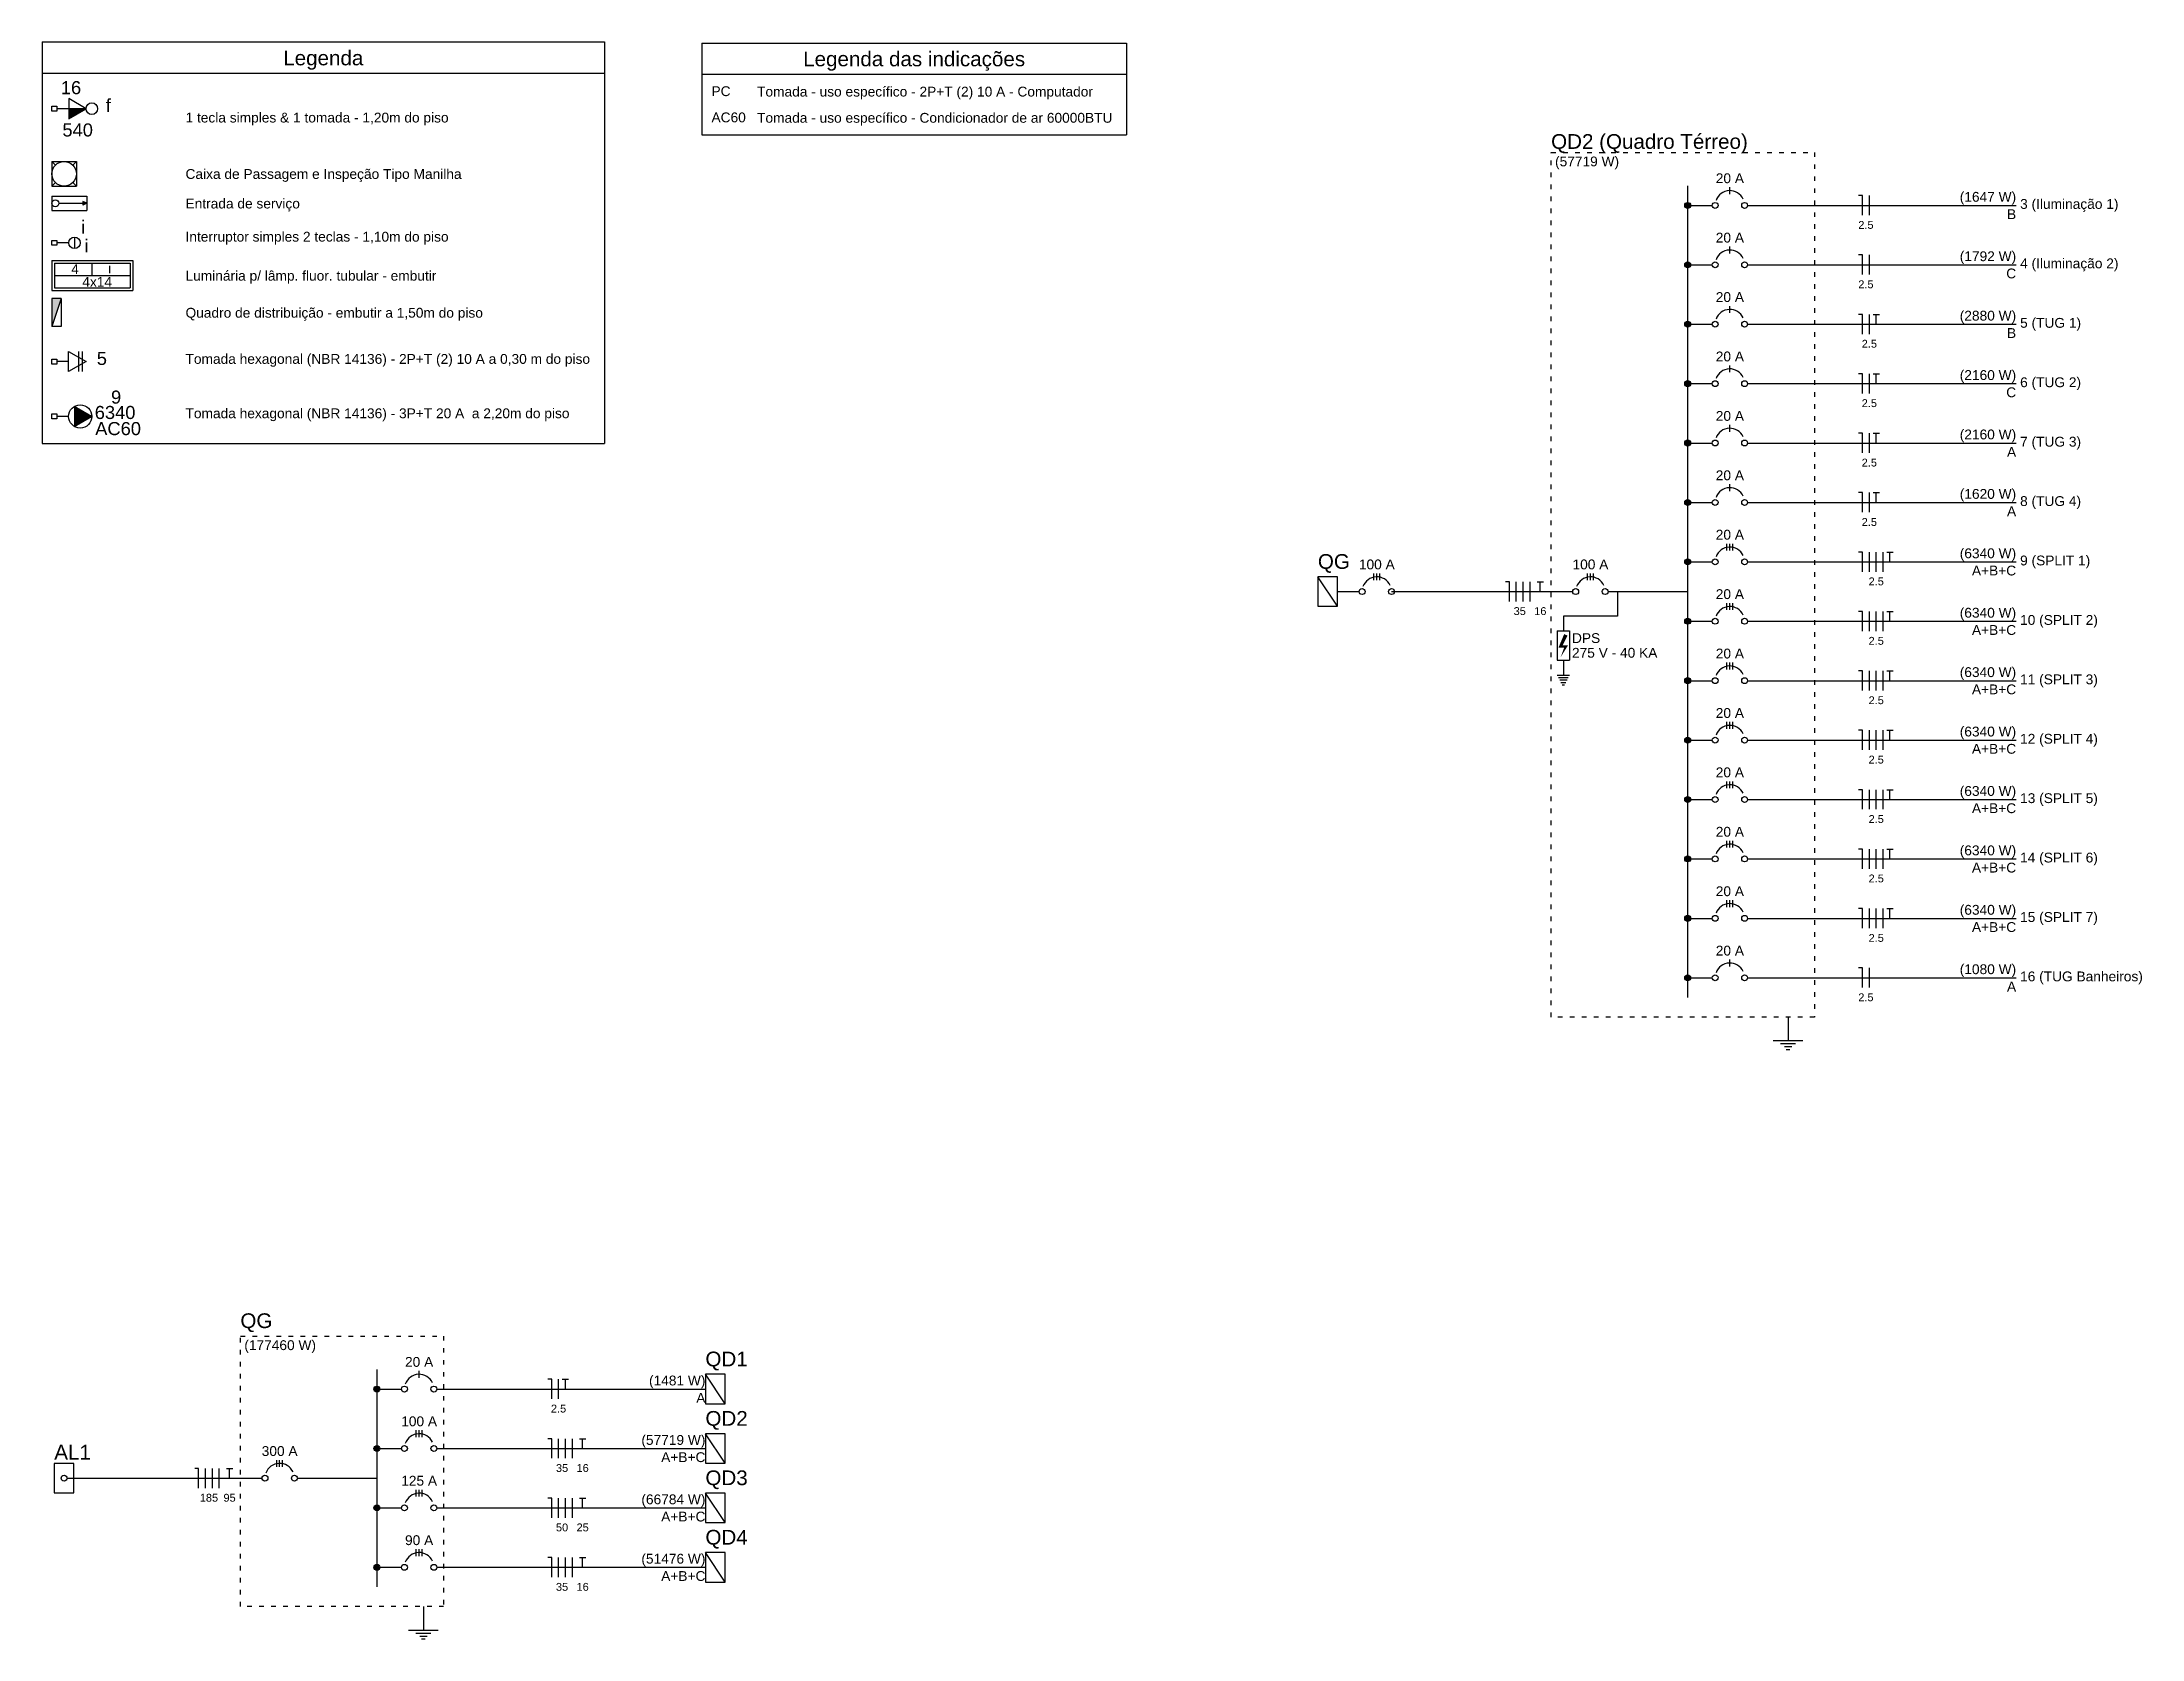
# Model space of a CAD drawing. Extents: x -47 to 87, y -70 to 0.
# Drawn here: x 10.19 to 55.48, y -54.42 to -19.98 of the extents above; entities that cross this region are included whole.
import ezdxf

# ---------------------------------------------------------------- set-up
doc = ezdxf.new("R2010")
doc.units = 0
doc.header["$MEASUREMENT"] = 0
doc.linetypes.add('DOT2', pattern=[3.175, 0, -3.175])
for name, color, linetype in [('DI-BARRAMENTO', 6, 'CONTINUOUS'), ('DI-DISJUNTOR', 1, 'CONTINUOUS'), ('DI-FIOS', 3, 'CONTINUOUS'), ('DI-LINHAS_DO_DIAGRAMA', 9, 'CONTINUOUS'), ('DI-LINHAS_DO_QUADRO', 1, 'CONTINUOUS'), ('DI-PONTILHADO', 7, 'CONTINUOUS'), ('DI-TEXTOS_DO_DIAGRAMA', 7, 'CONTINUOUS'), ('DI-TEXTOS_DO_QUADRO', 7, 'CONTINUOUS'), ('DI-TÍTULO_DO_DIAGRAMA', 3, 'CONTINUOUS'), ('DI-TÍTULO_DO_QUADRO', 1, 'CONTINUOUS'), ('EL-PONTOS', 9, 'CONTINUOUS'), ('P-SIMBOL', 3, 'CONTINUOUS')]:
    doc.layers.add(name, color=color, linetype=linetype)
doc.styles.add('ARIAL', font='')
doc.styles.get('ARIAL').set_extended_font_data('Arial')

msp = doc.modelspace()

# ---------------------------------------------------------------- texts
at = {"layer": 'DI-LINHAS_DO_DIAGRAMA', "char_height": 0.2118, "attachment_point": 7, "style": 'ARIAL'}
for s, insert, width in [('275 V - 40 KA', (43.184, -33.263), 3.30408), ('DPS', (43.184, -32.946), 0.76248)]:
    msp.add_mtext(s, dxfattribs=dict(at, insert=insert, width=width))
at = {"layer": 'DI-TEXTOS_DO_DIAGRAMA', "style": 'ARIAL'}
for s, insert, char_height, width, attachment_point in [('(57719 W)', (42.819, -22.727), 0.2118, 2.28744, 7), ('20 A', (46.589, -23.028), 0.2118, 1.01664, 8), ('(1647 W)', (52.763, -23.49), 0.2118, 2.03328, 9), ('3 (Iluminação 1)', (52.848, -23.645), 0.2118, 4.06656, 7), ('2.5', (49.523, -24.013), 0.1694, 0.60998, 8), ('B', (52.763, -23.801), 0.212, 0.25416, 9), ('20 A', (46.589, -24.309), 0.2118, 1.01664, 8), ('(1792 W)', (52.763, -24.771), 0.2118, 2.03328, 9), ('C', (52.763, -25.082), 0.212, 0.25416, 9), ('4 (Iluminação 2)', (52.848, -24.927), 0.2118, 4.06656, 7), ('2.5', (49.523, -25.294), 0.1694, 0.60998, 8), ('20 A', (46.589, -25.591), 0.2118, 1.01664, 8), ('(2880 W)', (52.763, -26.053), 0.2118, 2.03328, 9), ('B', (52.763, -26.364), 0.212, 0.25416, 9), ('5 (TUG 1)', (52.848, -26.208), 0.2118, 2.28744, 7), ('20 A', (46.589, -26.872), 0.2118, 1.01664, 8), ('2.5', (49.597, -26.576), 0.1694, 0.60998, 8), ('(2160 W)', (52.763, -27.334), 0.2118, 2.03328, 9), ('C', (52.763, -27.645), 0.212, 0.25416, 9), ('6 (TUG 2)', (52.848, -27.489), 0.2118, 2.28744, 7), ('20 A', (46.589, -28.154), 0.2118, 1.01664, 8), ('2.5', (49.597, -27.857), 0.1694, 0.60998, 8), ('(2160 W)', (52.763, -28.615), 0.2118, 2.03328, 9), ('7 (TUG 3)', (52.848, -28.771), 0.2118, 2.28744, 7), ('2.5', (49.597, -29.139), 0.1694, 0.60998, 8), ('A', (52.763, -28.927), 0.212, 0.25416, 9), ('20 A', (46.589, -29.435), 0.2118, 1.01664, 8), ('(1620 W)', (52.763, -29.897), 0.2118, 2.03328, 9), ('8 (TUG 4)', (52.848, -30.052), 0.2118, 2.28744, 7), ('2.5', (49.597, -30.42), 0.1694, 0.60998, 8), ('A', (52.763, -30.208), 0.212, 0.25416, 9), ('20 A', (46.589, -30.716), 0.2118, 1.01664, 8), ('100 A', (38.975, -31.357), 0.2118, 1.2708, 8), ('100 A', (43.582, -31.357), 0.2118, 1.2708, 8), ('(6340 W)', (52.763, -31.178), 0.2118, 2.03328, 9), ('9 (SPLIT 1)', (52.848, -31.333), 0.2118, 2.79576, 7), ('2.5', (49.745, -31.701), 0.1694, 0.60998, 8), ('A+B+C', (52.763, -31.489), 0.2118, 1.2708, 9), ('20 A', (46.589, -31.998), 0.2118, 1.01664, 8), ('35', (42.057, -32.342), 0.1694, 0.40666, 8), ('16', (42.501, -32.342), 0.1694, 0.40666, 8), ('(6340 W)', (52.763, -32.46), 0.2118, 2.03328, 9), ('A+B+C', (52.763, -32.771), 0.2118, 1.2708, 9), ('10 (SPLIT 2)', (52.848, -32.615), 0.2118, 3.04992, 7), ('2.5', (49.745, -32.983), 0.1694, 0.60998, 8), ('20 A', (46.589, -33.279), 0.2118, 1.01664, 8), ('(6340 W)', (52.763, -33.741), 0.2118, 2.03328, 9), ('A+B+C', (52.763, -34.052), 0.2118, 1.2708, 9), ('11 (SPLIT 3)', (52.848, -33.896), 0.2118, 3.04992, 7), ('20 A', (46.589, -34.561), 0.2118, 1.01664, 8), ('2.5', (49.745, -34.264), 0.1694, 0.60998, 8), ('(6340 W)', (52.763, -35.022), 0.2118, 2.03328, 9), ('A+B+C', (52.763, -35.334), 0.2118, 1.2708, 9), ('12 (SPLIT 4)', (52.848, -35.178), 0.2118, 3.04992, 7), ('20 A', (46.589, -35.842), 0.2118, 1.01664, 8), ('2.5', (49.745, -35.545), 0.1694, 0.60998, 8), ('(6340 W)', (52.763, -36.304), 0.2118, 2.03328, 9), ('13 (SPLIT 5)', (52.848, -36.459), 0.2118, 3.04992, 7), ('2.5', (49.745, -36.827), 0.1694, 0.60998, 8), ('A+B+C', (52.763, -36.615), 0.2118, 1.2708, 9), ('20 A', (46.589, -37.123), 0.2118, 1.01664, 8), ('(6340 W)', (52.763, -37.585), 0.2118, 2.03328, 9), ('14 (SPLIT 6)', (52.848, -37.74), 0.2118, 3.04992, 7), ('2.5', (49.745, -38.108), 0.1694, 0.60998, 8), ('A+B+C', (52.763, -37.896), 0.2118, 1.2708, 9), ('20 A', (46.589, -38.405), 0.2118, 1.01664, 8), ('(6340 W)', (52.763, -38.867), 0.2118, 2.03328, 9), ('15 (SPLIT 7)', (52.848, -39.022), 0.2118, 3.04992, 7), ('2.5', (49.745, -39.39), 0.1694, 0.60998, 8), ('A+B+C', (52.763, -39.178), 0.2118, 1.2708, 9), ('20 A', (46.589, -39.686), 0.2118, 1.01664, 8), ('(1080 W)', (52.763, -40.148), 0.2118, 2.03328, 9), ('A', (52.763, -40.459), 0.212, 0.25416, 9), ('16 (TUG Banheiros)', (52.848, -40.303), 0.2118, 4.57488, 7), ('2.5', (49.523, -40.671), 0.1694, 0.60998, 8), ('(177460 W)', (14.552, -48.256), 0.2118, 2.5416, 7), ('20 A', (18.322, -48.556), 0.2118, 1.01664, 8), ('(1481 W)', (24.496, -49.018), 0.2118, 2.03328, 9), ('A', (24.496, -49.33), 0.212, 0.25416, 9), ('100 A', (18.322, -49.838), 0.2118, 1.2708, 8), ('2.5', (21.329, -49.541), 0.1694, 0.60998, 8), ('300 A', (15.314, -50.479), 0.2118, 1.2708, 8), ('(57719 W)', (24.496, -50.3), 0.2118, 2.28744, 9), ('35', (21.404, -50.823), 0.1694, 0.40666, 8), ('16', (21.848, -50.823), 0.1694, 0.40666, 8), ('A+B+C', (24.496, -50.611), 0.2118, 1.2708, 9), ('125 A', (18.322, -51.119), 0.2118, 1.2708, 8), ('185', (13.789, -51.464), 0.1694, 0.60998, 8), ('95', (14.234, -51.464), 0.1694, 0.40666, 8), ('(66784 W)', (24.496, -51.581), 0.2118, 2.28744, 9), ('50', (21.404, -52.104), 0.1694, 0.40666, 8), ('25', (21.848, -52.104), 0.1694, 0.40666, 8), ('A+B+C', (24.496, -51.892), 0.2118, 1.2708, 9), ('90 A', (18.322, -52.401), 0.2118, 1.01664, 8), ('(51476 W)', (24.496, -52.862), 0.2118, 2.28744, 9), ('A+B+C', (24.496, -53.174), 0.2118, 1.2708, 9), ('35', (21.404, -53.386), 0.1694, 0.40666, 8), ('16', (21.848, -53.386), 0.1694, 0.40666, 8)]:
    msp.add_mtext(s, dxfattribs=dict(at, insert=insert, char_height=char_height, width=width, attachment_point=attachment_point))
at = {"layer": 'DI-TEXTOS_DO_QUADRO', "char_height": 0.2118, "attachment_point": 7, "style": 'ARIAL'}
for s, insert, width in [('Tomada - uso específico - 2P+T (2) 10 A - Computador', (25.61, -21.221), 13.21632), ('1 tecla simples & 1 tomada - 1,20m do piso', (13.284, -21.781), 10.67472), ('Tomada - uso específico - Condicionador de ar 60000BTU', (25.61, -21.786), 13.72464), ('Caixa de Passagem e Inspeção Tipo Manilha', (13.284, -22.999), 10.42056), ('Entrada de serviço', (13.284, -23.636), 4.57488), ('Interruptor simples 2 teclas - 1,10m do piso', (13.284, -24.35), 11.18304), ('Luminária p/ lâmp. fluor. tubular - embutir', (13.284, -25.192), 10.92888), ('Quadro de distribuição - embutir a 1,50m do piso', (13.284, -25.992), 12.19968), ('Tomada hexagonal (NBR 14136) - 2P+T (2) 10 A a 0,30 m do piso', (13.284, -26.986), 15.50376), ('Tomada hexagonal (NBR 14136) - 3P+T 20 A  a 2,20m do piso', (13.284, -28.159), 14.48712)]:
    msp.add_mtext(s, dxfattribs=dict(at, insert=insert, width=width))
at = {"layer": 'DI-TÍTULO_DO_DIAGRAMA', "char_height": 0.3177, "attachment_point": 7, "style": 'ARIAL'}
for s, insert, width in [('QD2 (Quadro Térreo)', (42.734, -22.381), 7.24356), ('QG', (37.704, -31.431), 0.76248), ('QG', (14.467, -47.805), 0.76248), ('QD1', (24.496, -48.631), 1.14372), ('QD2', (24.496, -49.912), 1.14372), ('AL1', (10.453, -50.553), 1.14372), ('QD3', (24.496, -51.193), 1.14372), ('QD4', (24.496, -52.475), 1.14372)]:
    msp.add_mtext(s, dxfattribs=dict(at, insert=insert, width=width))
at = {"layer": 'DI-TÍTULO_DO_QUADRO', "char_height": 0.3177, "attachment_point": 8, "style": 'ARIAL'}
for s, insert, width in [('Legenda', (16.255, -20.58), 2.66868), ('Legenda das indicações', (28.997, -20.603), 8.38728)]:
    msp.add_mtext(s, dxfattribs=dict(at, insert=insert, width=width))
at = {"layer": 'EL-PONTOS', "char_height": 0.2118, "attachment_point": 7, "style": 'ARIAL'}
for s, insert, width in [('PC', (24.627, -21.151), 0.50832), ('AC60', (24.627, -21.716), 1.01664)]:
    msp.add_mtext(s, dxfattribs=dict(at, insert=insert, width=width))
at = {"layer": 'P-SIMBOL', "style": 'ARIAL'}
for s, insert, char_height, width, attachment_point in [('16', (10.814, -21.111), 0.2824, 0.67776, 8), ('f', (11.619, -21.49), 0.282, 0.33888, 8), ('540', (10.958, -22.023), 0.2824, 1.01664, 8), ('i', (11.033, -24.113), 0.282, 0.33888, 7), ('i', (11.106, -24.518), 0.282, 0.33888, 7), ('4', (10.819, -24.985), 0.212, 0.25416, 7), ('i', (11.614, -24.968), 0.212, 0.25416, 7), ('4x14', (11.058, -25.26), 0.2118, 1.01664, 7), ('5', (11.48, -26.951), 0.282, 0.33888, 8), ('9', (11.787, -27.785), 0.282, 0.33888, 8), ('6340', (11.765, -28.116), 0.2824, 1.35552, 8), ('AC60', (11.83, -28.464), 0.2824, 1.35552, 8)]:
    msp.add_mtext(s, dxfattribs=dict(at, insert=insert, char_height=char_height, width=width, attachment_point=attachment_point))

# ---------------------------------------------------------------- hatches: boundary and pattern name
at = {"layer": 'DI-TEXTOS_DO_DIAGRAMA', "linetype": 'CONTINUOUS'}
msp.add_hatch(color=256, dxfattribs=at).paths.add_polyline_path([(43.015, -32.751), (43.089, -32.783), (42.983, -32.992), (43.1, -32.992), (42.941, -33.246), (43.015, -33.043), (42.893, -33.043), (43.015, -32.751)])
at = {"layer": 'P-SIMBOL', "linetype": 'CONTINUOUS'}
for points in [[(10.764, -21.419), (11.139, -21.419), (10.764, -21.636)], [(11.159, -23.46), (11.072, -23.42), (11.072, -23.5)], [(10.6, -25.516), (10.401, -25.516), (10.401, -26.117)], [(10.888, -28.057), (11.263, -28.057), (10.888, -27.84)], [(10.888, -28.057), (11.263, -28.057), (10.888, -28.273)]]:
    msp.add_hatch(color=256, dxfattribs=at).paths.add_polyline_path(points)

# ---------------------------------------------------------------- linework, layer by layer
at = {"layer": 'DI-BARRAMENTO', "linetype": 'CONTINUOUS'}
for p, q in [((45.678, -23.081), (45.678, -40.586)), ((17.411, -48.61), (17.411, -53.301))]:
    msp.add_line(p, q, dxfattribs=at)
at = {"layer": 'DI-DISJUNTOR', "linetype": 'CONTINUOUS'}
for p, q in [((46.589, -23.261), (46.589, -23.113)), ((46.589, -24.543), (46.589, -24.394)), ((46.589, -25.824), (46.589, -25.676)), ((46.589, -27.105), (46.589, -26.957)), ((46.589, -28.387), (46.589, -28.238)), ((46.589, -29.668), (46.589, -29.52)), ((46.526, -30.95), (46.526, -30.801)), ((46.589, -30.95), (46.589, -30.801)), ((46.653, -30.95), (46.653, -30.801)), ((38.911, -31.59), (38.911, -31.442)), ((38.975, -31.59), (38.975, -31.442)), ((39.038, -31.59), (39.038, -31.442)), ((43.518, -31.59), (43.518, -31.442)), ((43.582, -31.59), (43.582, -31.442)), ((43.645, -31.59), (43.645, -31.442)), ((46.526, -32.231), (46.526, -32.083)), ((46.589, -32.231), (46.589, -32.083)), ((46.653, -32.231), (46.653, -32.083)), ((42.867, -32.681), (43.132, -32.681)), ((42.867, -32.681), (42.867, -33.316)), ((43.132, -32.681), (43.132, -33.316)), ((42.867, -33.316), (43.132, -33.316)), ((46.526, -33.512), (46.526, -33.364)), ((46.589, -33.512), (46.589, -33.364)), ((46.653, -33.512), (46.653, -33.364)), ((46.526, -34.794), (46.526, -34.645)), ((46.589, -34.794), (46.589, -34.645)), ((46.653, -34.794), (46.653, -34.645)), ((46.526, -36.075), (46.526, -35.927)), ((46.589, -36.075), (46.589, -35.927)), ((46.653, -36.075), (46.653, -35.927)), ((46.526, -37.356), (46.526, -37.208)), ((46.589, -37.356), (46.589, -37.208)), ((46.653, -37.356), (46.653, -37.208)), ((46.526, -38.638), (46.526, -38.49)), ((46.589, -38.638), (46.589, -38.49)), ((46.653, -38.638), (46.653, -38.49)), ((46.589, -39.919), (46.589, -39.771)), ((18.322, -48.79), (18.322, -48.641)), ((18.258, -50.071), (18.258, -49.923)), ((18.322, -50.071), (18.322, -49.923)), ((18.385, -50.071), (18.385, -49.923)), ((15.251, -50.712), (15.251, -50.563)), ((15.314, -50.712), (15.314, -50.563)), ((15.378, -50.712), (15.378, -50.563)), ((18.258, -51.352), (18.258, -51.204)), ((18.322, -51.352), (18.322, -51.204)), ((18.385, -51.352), (18.385, -51.204)), ((18.258, -52.634), (18.258, -52.486)), ((18.322, -52.634), (18.322, -52.486)), ((18.385, -52.634), (18.385, -52.486))]:
    msp.add_line(p, q, dxfattribs=at)
for centre in [(46.272, -23.505), (46.907, -23.505), (46.272, -24.786), (46.907, -24.786), (46.272, -26.067), (46.907, -26.067), (46.272, -27.349), (46.907, -27.349), (46.272, -28.63), (46.907, -28.63), (46.272, -29.912), (46.907, -29.912), (46.272, -31.193), (46.907, -31.193), (38.657, -31.834), (39.293, -31.834), (43.264, -31.834), (43.899, -31.834), (46.272, -32.474), (46.907, -32.474), (46.272, -33.756), (46.907, -33.756), (46.272, -35.037), (46.907, -35.037), (46.272, -36.319), (46.907, -36.319), (46.272, -37.6), (46.907, -37.6), (46.272, -38.881), (46.907, -38.881), (46.272, -40.163), (46.907, -40.163), (18.004, -49.033), (18.64, -49.033), (18.004, -50.315), (18.64, -50.315), (14.997, -50.955), (15.632, -50.955), (18.004, -51.596), (18.64, -51.596), (18.004, -52.877), (18.64, -52.877)]:
    msp.add_circle(centre, 0.0635, dxfattribs=at)
for centre in [(46.589, -23.505), (46.589, -24.786), (46.589, -26.067), (46.589, -27.349), (46.589, -28.63), (46.589, -29.912), (46.589, -31.193), (38.975, -31.834), (43.582, -31.834), (46.589, -32.474), (46.589, -33.756), (46.589, -35.037), (46.589, -36.319), (46.589, -37.6), (46.589, -38.881), (46.589, -40.163), (18.322, -49.033), (18.322, -50.315), (15.314, -50.955), (18.322, -51.596), (18.322, -52.877)]:
    msp.add_arc(centre, 0.318, 25, 160, dxfattribs=at)
at = {"layer": 'DI-FIOS', "linetype": 'CONTINUOUS'}
for p, q in [((49.449, -23.293), (49.364, -23.293)), ((49.449, -23.716), (49.449, -23.293)), ((49.597, -23.716), (49.597, -23.293)), ((49.449, -24.574), (49.364, -24.574)), ((49.449, -24.998), (49.449, -24.574)), ((49.597, -24.998), (49.597, -24.574)), ((49.449, -25.856), (49.364, -25.856)), ((49.449, -26.279), (49.449, -25.856)), ((49.597, -26.279), (49.597, -25.856)), ((49.677, -25.856), (49.813, -25.856)), ((49.745, -26.067), (49.745, -25.856)), ((49.449, -27.137), (49.364, -27.137)), ((49.449, -27.561), (49.449, -27.137)), ((49.597, -27.561), (49.597, -27.137)), ((49.677, -27.137), (49.813, -27.137)), ((49.745, -27.349), (49.745, -27.137)), ((49.449, -28.419), (49.364, -28.419)), ((49.449, -28.842), (49.449, -28.419)), ((49.597, -28.842), (49.597, -28.419)), ((49.677, -28.419), (49.813, -28.419)), ((49.745, -28.63), (49.745, -28.419)), ((49.449, -29.7), (49.364, -29.7)), ((49.449, -30.123), (49.449, -29.7)), ((49.597, -30.123), (49.597, -29.7)), ((49.677, -29.7), (49.813, -29.7)), ((49.745, -29.912), (49.745, -29.7)), ((49.449, -30.981), (49.364, -30.981)), ((49.449, -31.405), (49.449, -30.981)), ((49.597, -31.405), (49.597, -30.981)), ((49.745, -31.405), (49.745, -30.981)), ((49.893, -31.405), (49.893, -30.981)), ((49.974, -30.981), (50.109, -30.981)), ((50.041, -31.193), (50.041, -30.981)), ((41.834, -31.622), (41.75, -31.622)), ((41.834, -32.045), (41.834, -31.622)), ((41.983, -32.045), (41.983, -31.622)), ((42.131, -32.045), (42.131, -31.622)), ((42.279, -32.045), (42.279, -31.622)), ((42.434, -31.622), (42.569, -31.622)), ((42.501, -31.834), (42.501, -31.622)), ((49.449, -32.263), (49.364, -32.263)), ((49.449, -32.686), (49.449, -32.263)), ((49.597, -32.686), (49.597, -32.263)), ((49.745, -32.686), (49.745, -32.263)), ((49.893, -32.686), (49.893, -32.263)), ((49.974, -32.263), (50.109, -32.263)), ((50.041, -32.474), (50.041, -32.263)), ((49.449, -33.544), (49.364, -33.544)), ((49.449, -33.968), (49.449, -33.544)), ((49.597, -33.968), (49.597, -33.544)), ((49.745, -33.968), (49.745, -33.544)), ((49.893, -33.968), (49.893, -33.544)), ((49.974, -33.544), (50.109, -33.544)), ((50.041, -33.756), (50.041, -33.544)), ((49.449, -34.825), (49.364, -34.825)), ((49.449, -35.249), (49.449, -34.825)), ((49.597, -35.249), (49.597, -34.825)), ((49.745, -35.249), (49.745, -34.825)), ((49.893, -35.249), (49.893, -34.825)), ((49.974, -34.825), (50.109, -34.825)), ((50.041, -35.037), (50.041, -34.825)), ((49.449, -36.107), (49.364, -36.107)), ((49.449, -36.53), (49.449, -36.107)), ((49.597, -36.53), (49.597, -36.107)), ((49.745, -36.53), (49.745, -36.107)), ((49.893, -36.53), (49.893, -36.107)), ((49.974, -36.107), (50.109, -36.107)), ((50.041, -36.319), (50.041, -36.107)), ((49.449, -37.388), (49.364, -37.388)), ((49.449, -37.812), (49.449, -37.388)), ((49.597, -37.812), (49.597, -37.388)), ((49.745, -37.812), (49.745, -37.388)), ((49.893, -37.812), (49.893, -37.388)), ((49.974, -37.388), (50.109, -37.388)), ((50.041, -37.6), (50.041, -37.388)), ((49.449, -38.67), (49.364, -38.67)), ((49.449, -39.093), (49.449, -38.67)), ((49.597, -39.093), (49.597, -38.67)), ((49.745, -39.093), (49.745, -38.67)), ((49.893, -39.093), (49.893, -38.67)), ((49.974, -38.67), (50.109, -38.67)), ((50.041, -38.881), (50.041, -38.67)), ((49.449, -39.951), (49.364, -39.951)), ((49.449, -40.375), (49.449, -39.951)), ((49.597, -40.375), (49.597, -39.951)), ((21.181, -48.821), (21.096, -48.821)), ((21.181, -49.245), (21.181, -48.821)), ((21.329, -49.245), (21.329, -48.821)), ((21.41, -48.821), (21.545, -48.821)), ((21.478, -49.033), (21.478, -48.821)), ((21.181, -50.103), (21.096, -50.103)), ((21.181, -50.526), (21.181, -50.103)), ((21.329, -50.526), (21.329, -50.103)), ((21.478, -50.526), (21.478, -50.103)), ((21.626, -50.526), (21.626, -50.103)), ((21.78, -50.103), (21.916, -50.103)), ((21.848, -50.315), (21.848, -50.103)), ((13.567, -50.743), (13.482, -50.743)), ((13.567, -51.167), (13.567, -50.743)), ((13.715, -51.167), (13.715, -50.743)), ((13.863, -51.167), (13.863, -50.743)), ((14.012, -51.167), (14.012, -50.743)), ((14.166, -50.743), (14.302, -50.743)), ((14.234, -50.955), (14.234, -50.743)), ((21.181, -51.384), (21.096, -51.384)), ((21.181, -51.808), (21.181, -51.384)), ((21.329, -51.808), (21.329, -51.384)), ((21.478, -51.808), (21.478, -51.384)), ((21.626, -51.808), (21.626, -51.384)), ((21.78, -51.384), (21.916, -51.384)), ((21.848, -51.596), (21.848, -51.384)), ((21.181, -52.666), (21.096, -52.666)), ((21.181, -53.089), (21.181, -52.666)), ((21.329, -53.089), (21.329, -52.666)), ((21.478, -53.089), (21.478, -52.666)), ((21.626, -53.089), (21.626, -52.666)), ((21.78, -52.666), (21.916, -52.666)), ((21.848, -52.877), (21.848, -52.666))]:
    msp.add_line(p, q, dxfattribs=at)
at = {"layer": 'DI-LINHAS_DO_DIAGRAMA', "linetype": 'CONTINUOUS'}
for p, q in [((45.742, -23.505), (46.208, -23.505)), ((46.97, -23.505), (52.763, -23.505)), ((45.742, -24.786), (46.208, -24.786)), ((46.97, -24.786), (52.763, -24.786)), ((45.742, -26.067), (46.208, -26.067)), ((46.97, -26.067), (52.763, -26.067)), ((45.742, -27.349), (46.208, -27.349)), ((46.97, -27.349), (52.763, -27.349)), ((45.742, -28.63), (46.208, -28.63)), ((46.97, -28.63), (52.763, -28.63)), ((45.742, -29.912), (46.208, -29.912)), ((46.97, -29.912), (52.763, -29.912)), ((45.742, -31.193), (46.208, -31.193)), ((46.97, -31.193), (52.763, -31.193)), ((38.128, -31.516), (37.704, -31.516)), ((37.704, -31.516), (37.704, -32.151)), ((38.128, -32.151), (37.704, -31.516)), ((38.128, -32.151), (38.128, -31.516)), ((37.704, -32.151), (38.128, -32.151)), ((38.128, -31.834), (38.594, -31.834)), ((39.293, -31.834), (43.2, -31.834)), ((43.963, -31.834), (44.429, -31.834)), ((44.164, -31.834), (44.164, -32.363)), ((44.429, -31.834), (45.678, -31.834)), ((44.164, -32.363), (42.999, -32.363)), ((42.999, -32.363), (42.999, -32.681)), ((45.742, -32.474), (46.208, -32.474)), ((46.97, -32.474), (52.763, -32.474)), ((42.999, -33.316), (42.999, -33.634)), ((42.867, -33.634), (43.132, -33.634)), ((42.893, -33.687), (43.105, -33.687)), ((42.92, -33.74), (43.079, -33.74)), ((42.946, -33.793), (43.052, -33.793)), ((42.973, -33.846), (43.026, -33.846)), ((45.742, -33.756), (46.208, -33.756)), ((46.97, -33.756), (52.763, -33.756)), ((45.742, -35.037), (46.208, -35.037)), ((46.97, -35.037), (52.763, -35.037)), ((45.742, -36.319), (46.208, -36.319)), ((46.97, -36.319), (52.763, -36.319)), ((45.742, -37.6), (46.208, -37.6)), ((46.97, -37.6), (52.763, -37.6)), ((45.742, -38.881), (46.208, -38.881)), ((46.97, -38.881), (52.763, -38.881)), ((45.742, -40.163), (46.208, -40.163)), ((46.97, -40.163), (52.763, -40.163)), ((24.919, -48.715), (24.496, -48.715)), ((24.496, -48.715), (24.496, -49.351)), ((24.919, -49.351), (24.496, -48.715)), ((24.919, -49.351), (24.919, -48.715)), ((17.475, -49.033), (17.941, -49.033)), ((18.703, -49.033), (24.496, -49.033)), ((24.496, -49.351), (24.919, -49.351)), ((24.919, -49.997), (24.496, -49.997)), ((24.496, -49.997), (24.496, -50.632)), ((24.919, -50.632), (24.496, -49.997)), ((24.919, -50.632), (24.919, -49.997)), ((10.877, -50.638), (10.453, -50.638)), ((10.453, -50.638), (10.453, -51.273)), ((10.877, -51.273), (10.877, -50.638)), ((17.475, -50.315), (17.941, -50.315)), ((18.703, -50.315), (24.496, -50.315)), ((24.496, -50.632), (24.919, -50.632)), ((10.729, -50.955), (10.877, -50.955)), ((10.877, -50.955), (10.962, -50.955)), ((10.962, -50.955), (11.089, -50.955)), ((11.025, -50.955), (14.933, -50.955)), ((15.695, -50.955), (16.162, -50.955)), ((16.162, -50.955), (17.411, -50.955)), ((10.453, -51.273), (10.877, -51.273)), ((17.475, -51.596), (17.941, -51.596)), ((18.703, -51.596), (24.496, -51.596)), ((24.919, -51.278), (24.496, -51.278)), ((24.496, -51.278), (24.496, -51.914)), ((24.919, -51.914), (24.496, -51.278)), ((24.919, -51.914), (24.919, -51.278)), ((24.496, -51.914), (24.919, -51.914)), ((17.475, -52.877), (17.941, -52.877)), ((18.703, -52.877), (24.496, -52.877)), ((24.919, -52.56), (24.496, -52.56)), ((24.496, -52.56), (24.496, -53.195)), ((24.919, -53.195), (24.496, -52.56)), ((24.919, -53.195), (24.919, -52.56)), ((24.496, -53.195), (24.919, -53.195))]:
    msp.add_line(p, q, dxfattribs=at)
at = {"layer": 'DI-LINHAS_DO_DIAGRAMA', "linetype": 'CONTINUOUS', "const_width": 0.0635}
for points in [[(45.71, -23.505, 1), (45.647, -23.505, 1)], [(45.71, -24.786, 1), (45.647, -24.786, 1)], [(45.71, -26.067, 1), (45.647, -26.067, 1)], [(45.71, -27.349, 1), (45.647, -27.349, 1)], [(45.71, -28.63, 1), (45.647, -28.63, 1)], [(45.71, -29.912, 1), (45.647, -29.912, 1)], [(45.71, -31.193, 1), (45.647, -31.193, 1)], [(45.71, -32.474, 1), (45.647, -32.474, 1)], [(45.71, -33.756, 1), (45.647, -33.756, 1)], [(45.71, -35.037, 1), (45.647, -35.037, 1)], [(45.71, -36.319, 1), (45.647, -36.319, 1)], [(45.71, -37.6, 1), (45.647, -37.6, 1)], [(45.71, -38.881, 1), (45.647, -38.881, 1)], [(45.71, -40.163, 1), (45.647, -40.163, 1)], [(17.443, -49.033, 1), (17.379, -49.033, 1)], [(17.443, -50.315, 1), (17.379, -50.315, 1)], [(17.443, -51.596, 1), (17.379, -51.596, 1)], [(17.443, -52.877, 1), (17.379, -52.877, 1)]]:
    msp.add_lwpolyline(points, format="xyb", close=True, dxfattribs=at)
at = {"layer": 'DI-LINHAS_DO_DIAGRAMA', "linetype": 'CONTINUOUS'}
for centre in [(45.678, -23.505), (45.678, -24.786), (45.678, -26.067), (45.678, -27.349), (45.678, -28.63), (45.678, -29.912), (45.678, -31.193), (45.678, -32.474), (45.678, -33.756), (45.678, -35.037), (45.678, -36.319), (45.678, -37.6), (45.678, -38.881), (45.678, -40.163), (17.411, -49.033), (17.411, -50.315), (10.665, -50.955), (17.411, -51.596), (17.411, -52.877)]:
    msp.add_circle(centre, 0.0635, dxfattribs=at)
at = {"layer": 'DI-LINHAS_DO_QUADRO', "linetype": 'CONTINUOUS'}
for p, q in [((10.189, -19.981), (22.321, -19.981)), ((10.189, -19.981), (10.189, -28.64)), ((22.321, -19.981), (22.321, -28.64)), ((24.415, -20.004), (33.579, -20.004)), ((24.415, -20.004), (24.415, -21.981)), ((33.579, -20.004), (33.579, -21.981)), ((10.189, -20.652), (22.321, -20.652)), ((24.415, -20.675), (33.579, -20.675)), ((24.415, -21.981), (33.579, -21.981)), ((10.189, -28.64), (22.321, -28.64))]:
    msp.add_line(p, q, dxfattribs=at)
at = {"layer": 'DI-PONTILHADO', "linetype": 'DOT2', "ltscale": 0.05}
for points in [[(42.734, -41.01), (42.734, -22.361), (48.411, -22.361), (48.411, -41.01), (42.734, -41.01)], [(14.467, -53.724), (14.467, -47.889), (18.851, -47.889), (18.851, -53.724), (14.467, -53.724)]]:
    msp.add_lwpolyline(points, close=True, dxfattribs=at)
at = {"layer": 'DI-TEXTOS_DO_DIAGRAMA', "linetype": 'CONTINUOUS'}
for p, q in [((47.843, -41.01), (47.843, -41.518)), ((47.525, -41.518), (48.161, -41.518)), ((47.684, -41.582), (48.002, -41.582)), ((47.764, -41.645), (47.922, -41.645)), ((47.803, -41.709), (47.883, -41.709)), ((18.413, -53.724), (18.413, -54.233)), ((18.095, -54.233), (18.731, -54.233)), ((18.254, -54.296), (18.572, -54.296)), ((18.334, -54.36), (18.492, -54.36)), ((18.373, -54.423), (18.453, -54.423))]:
    msp.add_line(p, q, dxfattribs=at)
at = {"layer": 'EL-PONTOS'}
msp.add_circle((10.666, -22.824), 0.265, dxfattribs=at)
at = {"layer": 'P-SIMBOL'}
for p, q in [((11.139, -21.419), (10.764, -21.202)), ((10.764, -21.202), (10.764, -21.636)), ((10.401, -21.472), (10.401, -21.366)), ((10.401, -21.366), (10.507, -21.366)), ((10.507, -21.472), (10.401, -21.472)), ((10.507, -21.366), (10.507, -21.472)), ((10.764, -21.419), (10.507, -21.419)), ((11.139, -21.419), (10.764, -21.419)), ((10.764, -21.636), (11.139, -21.419)), ((10.401, -22.558), (10.931, -22.558)), ((10.401, -22.558), (10.401, -23.088)), ((10.401, -22.558), (10.48, -22.637)), ((10.931, -22.558), (10.852, -22.638)), ((10.931, -22.558), (10.931, -23.088)), ((10.479, -23.011), (10.401, -23.088)), ((10.401, -23.088), (10.931, -23.088)), ((10.854, -23.009), (10.931, -23.088)), ((10.401, -23.304), (10.401, -23.616)), ((10.401, -23.304), (11.159, -23.304)), ((10.551, -23.46), (11.072, -23.46)), ((11.159, -23.46), (11.072, -23.42)), ((11.072, -23.42), (11.072, -23.5)), ((11.159, -23.46), (11.072, -23.5)), ((11.159, -23.304), (11.159, -23.616)), ((10.401, -23.616), (11.159, -23.616)), ((10.401, -24.366), (10.401, -24.26)), ((10.401, -24.26), (10.507, -24.26)), ((10.507, -24.366), (10.401, -24.366)), ((10.507, -24.26), (10.507, -24.366)), ((10.764, -24.313), (10.507, -24.313)), ((10.889, -24.188), (10.889, -24.438)), ((10.401, -24.694), (12.148, -24.694)), ((10.401, -24.694), (10.401, -25.339)), ((10.458, -24.752), (12.09, -24.752)), ((10.458, -24.752), (10.458, -25.282)), ((11.274, -25.017), (11.274, -24.752)), ((12.09, -24.752), (12.09, -25.282)), ((12.148, -24.694), (12.148, -25.339)), ((10.401, -25.339), (12.148, -25.339)), ((10.458, -25.017), (12.09, -25.017)), ((10.458, -25.282), (12.09, -25.282)), ((10.6, -25.516), (10.401, -25.516)), ((10.401, -25.516), (10.401, -26.117)), ((10.6, -25.516), (10.401, -26.117)), ((10.6, -25.516), (10.6, -26.117)), ((10.6, -26.117), (10.401, -26.117)), ((10.763, -26.657), (11.138, -26.873)), ((10.763, -27.09), (10.763, -26.657)), ((10.98, -27.09), (10.98, -26.657)), ((11.061, -27.09), (11.061, -26.657)), ((10.401, -26.926), (10.401, -26.82)), ((10.401, -26.82), (10.507, -26.82)), ((10.507, -26.926), (10.401, -26.926)), ((10.507, -26.82), (10.507, -26.926)), ((10.763, -26.873), (10.507, -26.873)), ((11.138, -26.873), (10.763, -27.09)), ((10.401, -28.11), (10.401, -28.004)), ((10.401, -28.004), (10.507, -28.004)), ((10.507, -28.004), (10.507, -28.11)), ((10.763, -28.057), (10.507, -28.057)), ((11.263, -28.057), (10.888, -27.84)), ((10.888, -27.84), (10.888, -28.273)), ((10.888, -28.273), (11.263, -28.057)), ((10.507, -28.11), (10.401, -28.11))]:
    msp.add_line(p, q, dxfattribs=at)
for centre, radius in [((11.264, -21.419), 0.125), ((10.476, -23.46), 0.075), ((10.889, -24.313), 0.125), ((11.013, -28.057), 0.25)]:
    msp.add_circle(centre, radius, dxfattribs=at)

msp.set_redraw_order([(e.dxf.handle, doc.entitydb.next_handle()) for e in msp.query("TEXT MTEXT ATTDEF DIMENSION ARC_DIMENSION")])  # texts and dimensions are drawn at this point

doc.saveas('drawing.dxf')
